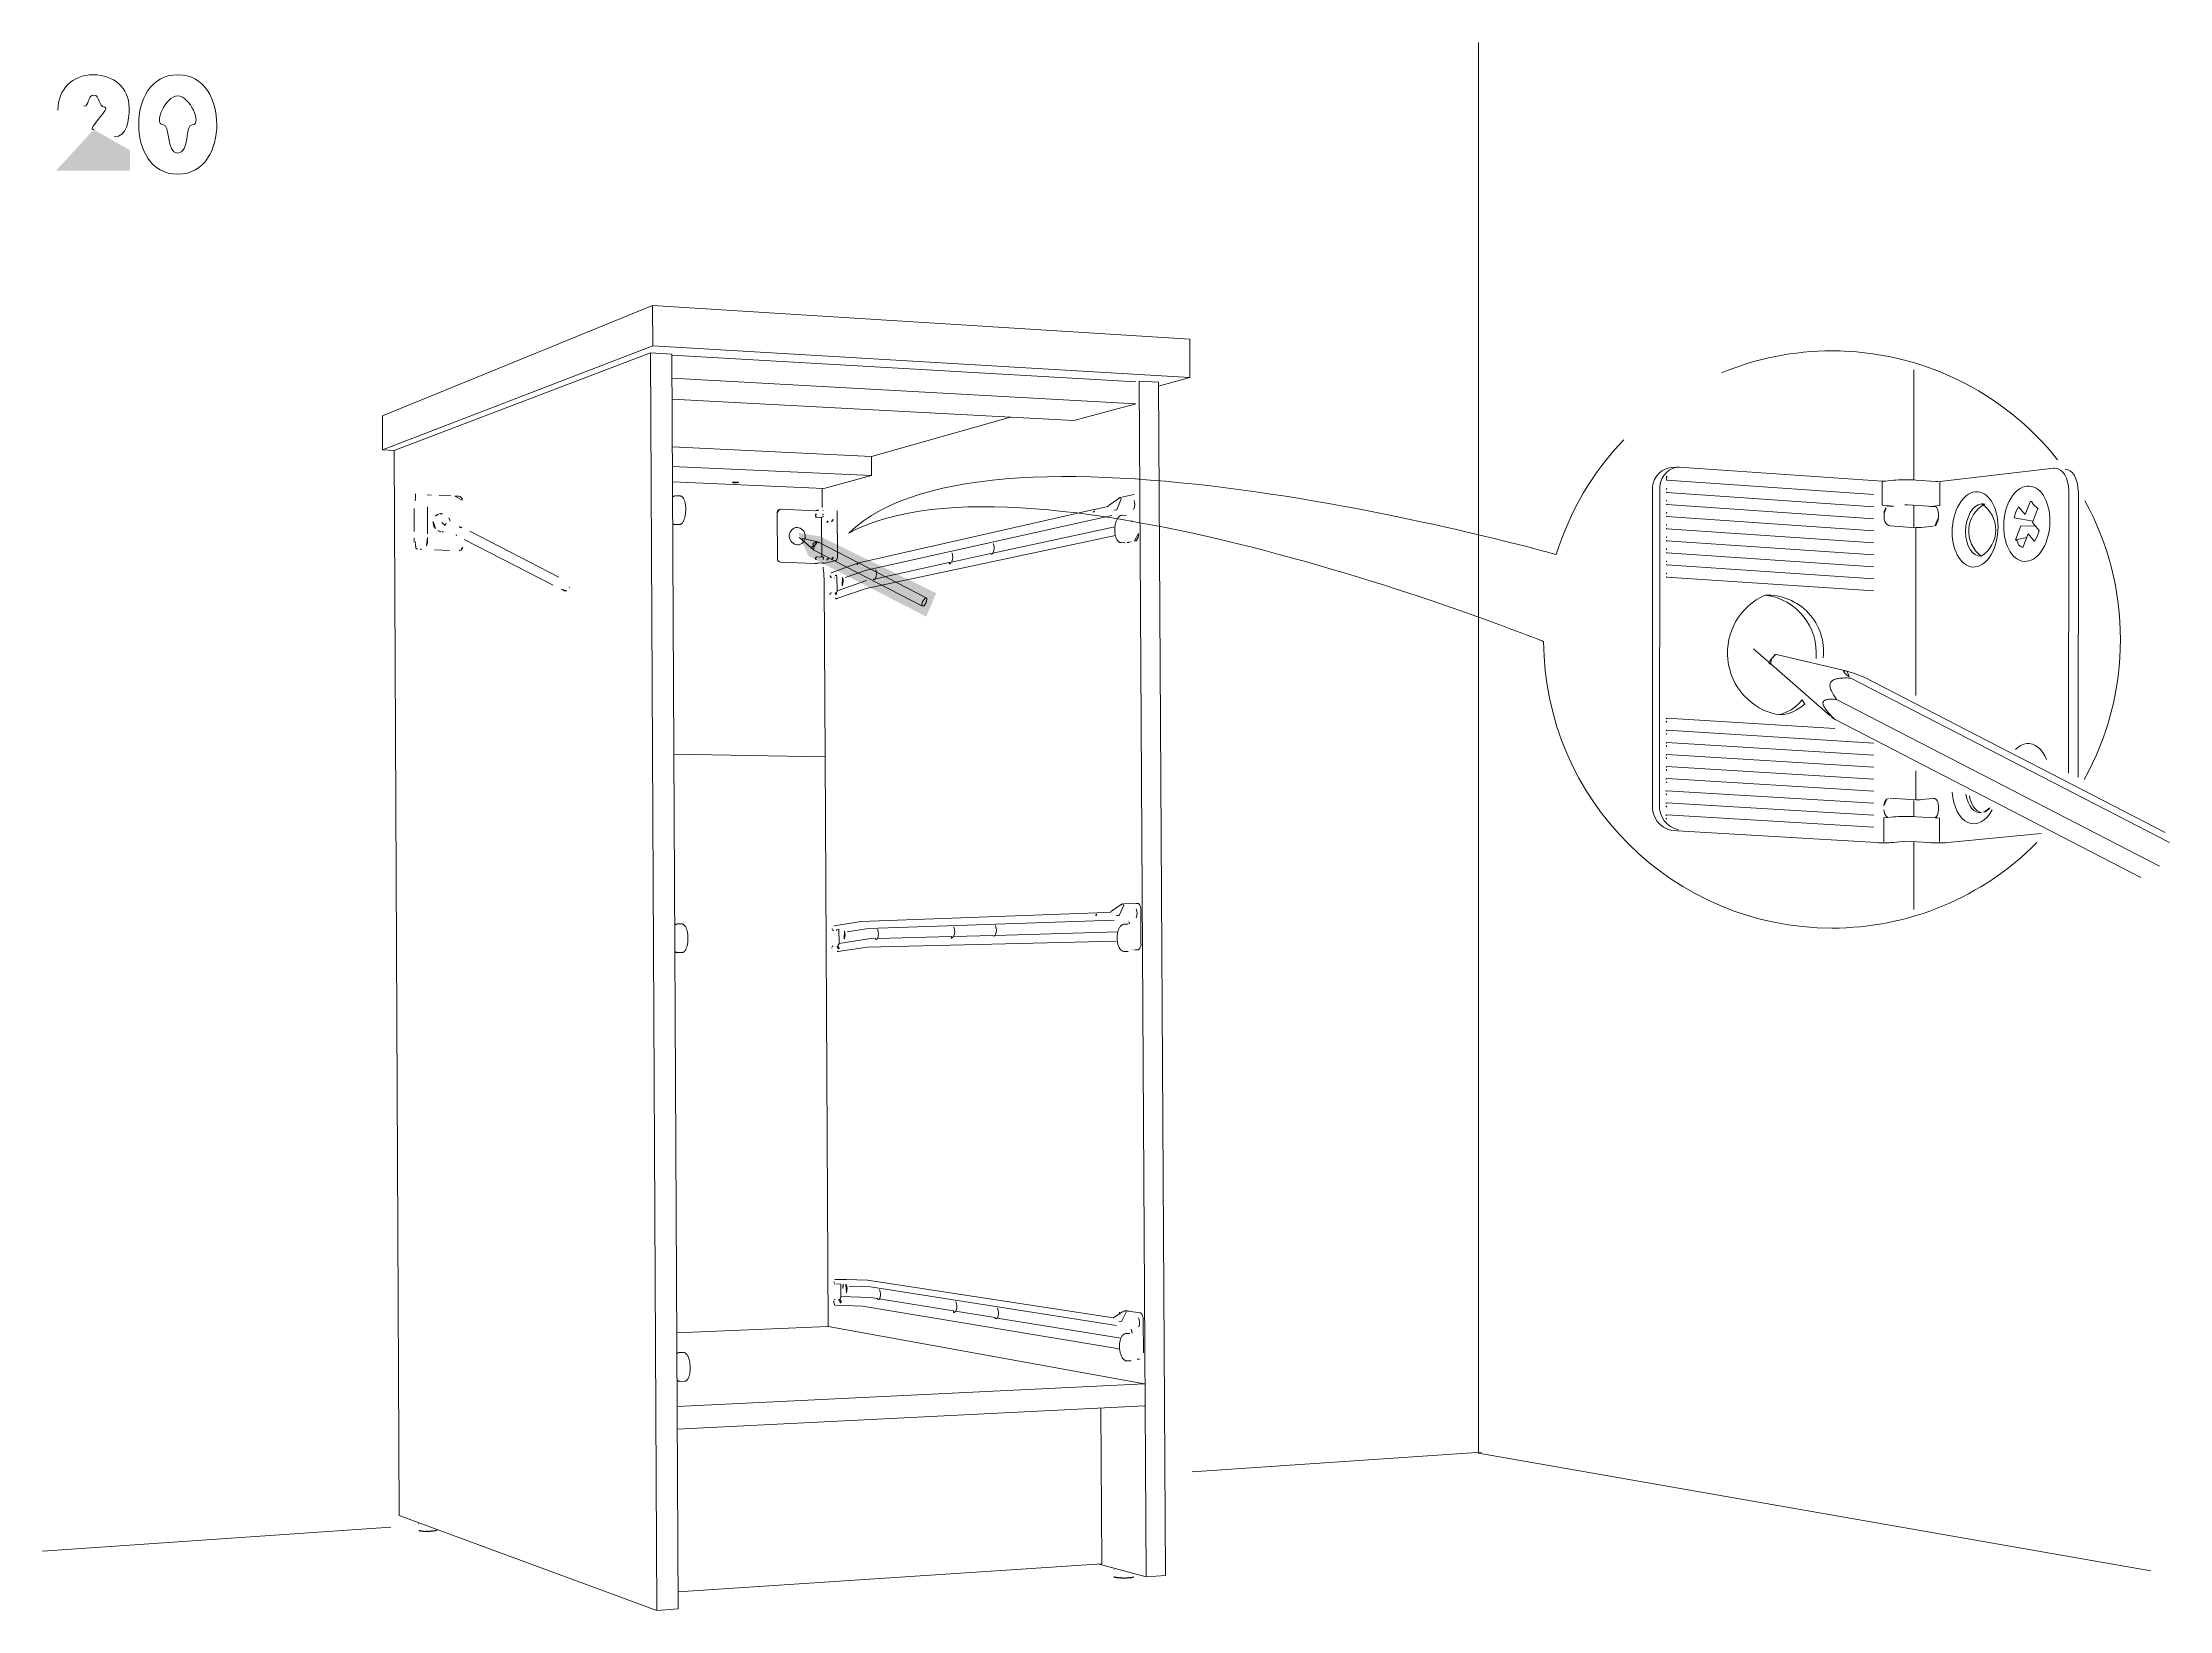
# Model space of a CAD drawing. Header units: metres. Extents: x -27.1 to 47.9, y -10.7 to 6.6.
# Drawn here: x 31.065 to 34.188, y -3.426 to -1.125 of the extents above; entities that cross this region are included whole.
import ezdxf

# ---------------------------------------------------------------- set-up
doc = ezdxf.new("R2010")
doc.units = ezdxf.units.M
doc.header["$MEASUREMENT"] = 0
doc.layers.add('PDF_Working_Num_Penna__255_Num_Penna__255_Num_Penna__255_Num_Penna__255_Num_Penna__255_Num_Penna__255', color=255, linetype='Continuous', lineweight=18)
doc.layers.add('PDF_Working_Num_Penna__7_Num_Penna__7_Num_Penna__7_Num_Penna__7_Num_Penna__7_Num_Penna__7', color=7, linetype='Continuous', lineweight=18)
doc.styles.add('GENERATED_STYLE_1', font='Arial')

msp = doc.modelspace()

# ---------------------------------------------------------------- hatches: boundary and pattern name
at = {"layer": 'PDF_Working_Num_Penna__255_Num_Penna__255_Num_Penna__255_Num_Penna__255_Num_Penna__255_Num_Penna__255', "linetype": 'Continuous', "lineweight": 18}
msp.add_hatch(color=255, dxfattribs=at).paths.add_polyline_path([(32.1747, -1.8444), (32.1899, -1.8782), (32.363, -1.9672), (32.3776, -1.9328), (32.2068, -1.8494)])
at = {"layer": 'PDF_Working_Num_Penna__7_Num_Penna__7_Num_Penna__7_Num_Penna__7_Num_Penna__7_Num_Penna__7', "linetype": 'Continuous', "lineweight": 18}
msp.add_hatch(color=7, dxfattribs=at).paths.add_polyline_path([(31.1405, -1.2525), (31.0853, -1.3125), (31.1939, -1.3125), (31.1939, -1.2828)])

# ---------------------------------------------------------------- linework, layer by layer
at = {"layer": 'PDF_Working_Num_Penna__7_Num_Penna__7_Num_Penna__7_Num_Penna__7_Num_Penna__7_Num_Penna__7', "color": 7, "linetype": 'Continuous', "lineweight": 18, "flags": 128}
for points in [[(34.1611, -3.3675), (33.1738, -3.1948), (33.1738, -1.1247)], [(32.7498, -1.5598), (31.9609, -1.5104), (31.5643, -1.6725), (31.5646, -1.7225)], [(31.9609, -1.5104), (31.9612, -1.57), (32.7501, -1.6162)], [(32.7498, -1.5598), (32.7501, -1.6162)], [(31.5646, -1.7225), (31.9612, -1.57)], [(31.9892, -1.5818), (31.9578, -1.58), (31.5816, -1.7233)], [(31.9673, -3.4257), (31.9578, -1.58)], [(31.9987, -3.4236), (31.9892, -1.5818)], [(31.9892, -1.5835), (32.6706, -1.6228)], [(32.6708, -1.6548), (31.9894, -1.6171)], [(32.6856, -3.3766), (32.6753, -1.6215)], [(32.7037, -1.6231), (32.6753, -1.6215)], [(32.7037, -1.6231), (32.714, -3.3746), (32.6856, -3.3766)], [(32.7501, -1.6162), (32.7037, -1.6291)], [(33.8131, -1.605), (33.8129, -1.7666)], [(31.9895, -1.6482), (32.5797, -1.6796)], [(32.5797, -1.6796), (32.6708, -1.6548)], [(32.4868, -1.6746), (32.2825, -1.7322)], [(31.5816, -1.7233), (31.5646, -1.7225)], [(31.5816, -1.7233), (31.5891, -3.2865), (31.9673, -3.4257), (31.9987, -3.4236)], [(32.2123, -1.7794), (32.2827, -1.7603), (32.2825, -1.7322), (31.9899, -1.718)], [(32.2827, -1.7603), (31.99, -1.7467)], [(33.4684, -1.7478), (33.7665, -1.7686)], [(31.991, -1.7695), (32.2123, -1.7794)], [(32.2099, -1.7793), (32.21, -1.8072)], [(33.7542, -1.7882), (33.4503, -1.7671)], [(33.7836, -1.7671), (33.7712, -1.7686), (33.7703, -1.7686), (33.769, -1.7686), (33.7677, -1.7686), (33.7665, -1.7686)], [(33.7745, -1.8055), (33.7765, -1.8048), (33.7785, -1.8045), (33.7665, -1.8037), (33.7665, -1.7686)], [(33.7836, -1.7671), (33.7865, -1.7669), (33.7904, -1.7666), (33.7946, -1.7664), (33.7991, -1.7664), (33.8036, -1.7664), (33.8082, -1.7664), (33.8127, -1.7666), (33.8164, -1.7669), (33.8451, -1.7689)], [(33.8421, -1.805), (33.8511, -1.804), (33.8511, -1.7688)], [(33.8511, -1.7688), (34.0186, -1.7495)], [(31.6109, -1.8424), (31.6108, -1.8084)], [(31.6304, -1.8059), (31.6305, -1.8456)], [(31.6477, -1.7893), (31.6649, -1.79)], [(31.995, -1.7898), (32.0015, -1.7901), (32.0021, -1.7902), (32.0028, -1.7903), (32.0034, -1.7906), (32.0039, -1.7909), (32.0045, -1.7913), (32.005, -1.7917), (32.0055, -1.7922), (32.0059, -1.7928), (32.0064, -1.7935), (32.0068, -1.7942), (32.0072, -1.795), (32.0076, -1.7958), (32.0079, -1.7967), (32.0083, -1.7978), (32.0086, -1.799), (32.0088, -1.8002), (32.0091, -1.8014), (32.0093, -1.8027), (32.0094, -1.804), (32.0096, -1.8053), (32.0097, -1.8066), (32.0097, -1.8079), (32.0098, -1.8093), (32.0097, -1.8106), (32.0097, -1.8119), (32.0096, -1.8132), (32.0095, -1.8145), (32.0094, -1.8159), (32.0092, -1.8171), (32.009, -1.8183), (32.0088, -1.8196), (32.0085, -1.8207), (32.0082, -1.8219), (32.0079, -1.823), (32.0076, -1.824), (32.0072, -1.8251), (32.0068, -1.826), (32.0064, -1.8269), (32.0059, -1.8278), (32.0054, -1.8286), (32.0049, -1.8294), (32.0044, -1.83), (32.0037, -1.8306), (32.0032, -1.8311), (32.0026, -1.8315), (32.002, -1.8318), (32.0013, -1.832), (32.0006, -1.8321), (31.9999, -1.8322), (31.9934, -1.8319)], [(32.1996, -1.8118), (32.1497, -1.8096)], [(32.2638, -1.8884), (32.6091, -1.8099)], [(32.6301, -1.8053), (32.6297, -1.8054), (32.6293, -1.8054), (32.6099, -1.8098)], [(32.6458, -1.7935), (32.6449, -1.7941), (32.6441, -1.7947), (32.6316, -1.8038)], [(32.6471, -1.7927), (32.6476, -1.7926), (32.648, -1.7925), (32.6484, -1.7924), (32.6493, -1.7941), (32.6425, -1.8104), (32.6386, -1.8112)], [(32.6502, -1.792), (32.6676, -1.788), (32.6679, -1.788), (32.6682, -1.788)], [(33.7542, -1.806), (33.4503, -1.7849)], [(33.7542, -1.8236), (33.4503, -1.8027)], [(33.8343, -1.8052), (33.8039, -1.803)], [(33.8129, -1.8037), (33.8129, -1.8364)], [(33.8343, -1.8052), (33.8375, -1.8055), (33.8411, -1.8055), (33.8446, -1.8055), (33.8461, -1.8068), (33.8473, -1.8085), (33.8483, -1.8108), (33.8488, -1.8133), (33.8491, -1.8161), (33.8491, -1.8218)], [(34.0405, -1.7824), (34.0402, -2.1967)], [(34.0546, -1.7834), (34.0543, -2.2027)], [(31.8233, -1.9094), (31.6926, -1.842)], [(32.2112, -1.8792), (32.2094, -1.8797), (32.2091, -1.8215)], [(32.2439, -1.9098), (32.2752, -1.8988), (32.6354, -1.8187)], [(32.655, -1.8588), (32.6491, -1.8586), (32.6484, -1.8585), (32.6478, -1.8584), (32.6472, -1.8582), (32.6467, -1.858), (32.6461, -1.8577), (32.6455, -1.8572), (32.6448, -1.8567), (32.6442, -1.8561), (32.6437, -1.8555), (32.6432, -1.8547), (32.6427, -1.854), (32.6423, -1.8531), (32.6418, -1.8523), (32.6415, -1.8513), (32.6411, -1.8503), (32.6408, -1.8492), (32.6405, -1.848), (32.6402, -1.8468), (32.6401, -1.8456), (32.6399, -1.8444), (32.6397, -1.8431), (32.6397, -1.8418), (32.6397, -1.8406), (32.6397, -1.8393), (32.6397, -1.838), (32.6398, -1.8367), (32.6399, -1.8355), (32.6401, -1.8342), (32.6402, -1.833), (32.6405, -1.8318), (32.6408, -1.8306), (32.6411, -1.8295), (32.6414, -1.8284), (32.6418, -1.8273), (32.6422, -1.8263), (32.6426, -1.8253), (32.6431, -1.8244), (32.6436, -1.8235), (32.6442, -1.8226), (32.6447, -1.8218), (32.6453, -1.8211), (32.646, -1.8204), (32.6467, -1.8199), (32.6474, -1.8194), (32.6481, -1.819), (32.6488, -1.8188), (32.6495, -1.8185), (32.6503, -1.8184), (32.6511, -1.8184), (32.657, -1.8187)], [(33.7542, -1.8411), (33.4503, -1.8203)], [(33.7542, -1.8588), (33.4503, -1.8382)], [(33.7693, -1.8158), (33.7693, -1.8216), (33.7694, -1.8246), (33.7706, -1.8276), (33.772, -1.8301), (33.7738, -1.8321), (33.7761, -1.8334), (33.7785, -1.8339), (33.816, -1.8367)], [(33.816, -1.8366), (33.8158, -2.0832)], [(33.816, -1.8366), (33.818, -1.8366), (33.8202, -1.8366), (33.8222, -1.8366), (33.824, -1.8364), (33.8421, -1.8344)], [(33.9787, -1.851), (33.9625, -1.8543), (33.9703, -1.834)], [(33.9916, -1.8345), (33.9703, -1.834)], [(31.6409, -1.8693), (31.6629, -1.8701)], [(31.8153, -1.9212), (31.6846, -1.8538)], [(32.181, -1.8552), (32.1967, -1.8688)], [(32.1824, -1.8525), (32.2012, -1.857)], [(32.198, -1.8698), (32.3564, -1.9515), (32.3598, -1.9512), (32.3635, -1.9455), (32.364, -1.9402)], [(32.2055, -1.8585), (32.364, -1.9402), (32.3606, -1.9405), (32.3568, -1.9461), (32.3564, -1.9515)], [(32.6406, -1.8483), (32.2748, -1.9261), (32.2318, -1.9408)], [(33.7542, -1.8763), (33.4503, -1.856)], [(33.7542, -1.8942), (33.4503, -1.8736)], [(33.9731, -1.8656), (33.9807, -1.8458)], [(32.213, -1.9169), (32.213, -1.914), (32.2129, -1.9112), (32.2127, -1.9083), (32.2126, -1.9055), (32.2123, -1.9027), (32.212, -1.9), (32.2117, -1.8973), (32.2114, -1.8946)], [(32.2246, -1.9023), (32.2635, -1.8885), (32.2638, -1.8884)], [(33.7542, -1.9117), (33.4503, -1.8914)], [(32.2144, -2.173), (32.213, -1.9169)], [(32.2316, -1.9083), (32.2322, -1.9292)], [(32.2317, -1.9304), (32.232, -1.9301), (32.2321, -1.9296), (32.2322, -1.9292), (32.2754, -1.9142)], [(33.7542, -1.9293), (33.4503, -1.9092)], [(33.6114, -2.0227), (33.7151, -2.0474)], [(33.6038, -2.0375), (33.6902, -2.1129)], [(33.7205, -2.0574), (33.7173, -2.0573), (33.7144, -2.0572), (33.7116, -2.0572), (33.7091, -2.0573), (33.7067, -2.0574), (33.7045, -2.0576), (33.7024, -2.0579), (33.7006, -2.0583), (33.6989, -2.0587), (33.6974, -2.0591), (33.696, -2.0597), (33.6947, -2.0603), (33.6937, -2.0609), (33.6927, -2.0617), (33.6919, -2.0625), (33.6912, -2.0634), (33.6907, -2.0643), (33.6903, -2.0654), (33.69, -2.0664), (33.6899, -2.0676), (33.6899, -2.0688), (33.69, -2.0701), (33.6903, -2.0716), (33.6907, -2.0731), (33.6913, -2.0747), (33.692, -2.0763), (33.6929, -2.0781), (33.6939, -2.08), (33.6951, -2.082), (33.6964, -2.0841), (33.6979, -2.0864), (33.6996, -2.0888)], [(33.7392, -2.0558), (33.7349, -2.0541), (33.731, -2.0527), (33.7275, -2.0514), (33.7243, -2.0503), (33.7216, -2.0493), (33.7191, -2.0486), (33.717, -2.0479), (33.7151, -2.0474)], [(34.1884, -2.2986), (33.7205, -2.0574)], [(34.1819, -2.2841), (33.7392, -2.0558)], [(33.6996, -2.0888), (33.6971, -2.0886), (33.6948, -2.0884), (33.6926, -2.0884), (33.6907, -2.0884), (33.6889, -2.0885), (33.6873, -2.0886), (33.6859, -2.0889), (33.6846, -2.0891), (33.6835, -2.0895), (33.6825, -2.0899), (33.6817, -2.0904), (33.681, -2.091), (33.6804, -2.0916), (33.68, -2.0923), (33.6797, -2.093), (33.6796, -2.0939), (33.6796, -2.0948), (33.6797, -2.0957), (33.68, -2.0968), (33.6804, -2.0979), (33.681, -2.0991), (33.6817, -2.1004), (33.6826, -2.1017), (33.6835, -2.1032), (33.6847, -2.1047), (33.686, -2.1063), (33.6874, -2.1081), (33.6891, -2.1099), (33.6909, -2.1118), (33.6928, -2.1139), (33.695, -2.1161), (33.6974, -2.1184)], [(34.1737, -2.3332), (33.6996, -2.0888)], [(33.6969, -2.1316), (33.4503, -2.1162)], [(34.1463, -2.3499), (33.6974, -2.1184)], [(33.7542, -2.1528), (33.4503, -2.134)], [(33.7542, -2.1704), (33.4503, -2.1519)], [(33.9621, -2.1621), (33.9661, -2.1586), (33.9702, -2.1561), (33.9744, -2.1543), (33.9787, -2.1533)], [(33.9787, -2.1533), (33.9829, -2.1533), (33.9872, -2.1543), (33.9914, -2.1561), (33.9953, -2.1589), (33.999, -2.1624), (34.0022, -2.1667), (34.0053, -2.1714), (34.0079, -2.1769)], [(31.9922, -2.1691), (32.2144, -2.173)], [(32.2189, -3.0092), (32.2144, -2.173)], [(33.7542, -2.188), (33.4503, -2.1694)], [(33.7542, -2.2058), (33.4503, -2.1872)], [(33.7542, -2.2234), (33.4503, -2.205)], [(33.8157, -2.1937), (33.8157, -2.236)], [(33.7542, -2.2409), (33.4503, -2.2227)], [(33.7542, -2.2586), (33.4503, -2.2405)], [(33.8491, -2.245), (33.8488, -2.2422), (33.8483, -2.2397), (33.8473, -2.2377), (33.8461, -2.236), (33.8448, -2.2347), (33.8433, -2.2342), (33.8418, -2.2339), (33.824, -2.2357), (33.8223, -2.236), (33.82, -2.236), (33.8177, -2.236), (33.8157, -2.236), (33.7783, -2.2337)], [(33.8129, -2.2372), (33.8129, -2.2606)], [(33.8443, -2.2623), (33.8459, -2.2611), (33.8473, -2.2591), (33.8482, -2.2566), (33.8488, -2.2538), (33.8491, -2.251), (33.8491, -2.2449)], [(33.8946, -2.2302), (33.8959, -2.2355), (33.8976, -2.2405), (33.8998, -2.245), (33.9026, -2.2488), (33.9056, -2.2515), (33.9089, -2.2538), (33.9124, -2.255)], [(33.7542, -2.2764), (33.4503, -2.2583)], [(33.7833, -2.2611), (33.7748, -2.2618), (33.7728, -2.2603), (33.7712, -2.2586), (33.77, -2.2561), (33.7693, -2.2535), (33.769, -2.2508)], [(33.7748, -2.2618), (33.769, -2.2626), (33.769, -2.2977)], [(33.7833, -2.2611), (33.7865, -2.2608), (33.7904, -2.2606), (33.7944, -2.2606), (33.7989, -2.2603), (33.8036, -2.2603), (33.8082, -2.2603), (33.8124, -2.2606), (33.8164, -2.2608), (33.8443, -2.2623), (33.8451, -2.2626)], [(33.8509, -2.2626), (33.8509, -2.2977)], [(33.8129, -2.2975), (33.8129, -2.3969)], [(34.0001, -2.2855), (33.8629, -2.2987)], [(32.2673, -2.4145), (32.6133, -2.4017)], [(32.6336, -2.401), (32.6332, -2.401), (32.6328, -2.401), (32.6134, -2.4017)], [(32.6493, -2.3898), (32.6484, -2.3903), (32.6475, -2.3908), (32.6351, -2.3995)], [(32.6506, -2.389), (32.6511, -2.3889), (32.6515, -2.3889), (32.6519, -2.3889), (32.6528, -2.3907), (32.646, -2.4057), (32.6421, -2.4059)], [(32.6536, -2.3888), (32.6711, -2.3881)], [(31.9974, -2.4183), (32.0039, -2.4183), (32.0046, -2.4184), (32.0052, -2.4185), (32.0058, -2.4187), (32.0064, -2.419), (32.007, -2.4194), (32.0075, -2.4198), (32.008, -2.4203), (32.0085, -2.4208), (32.009, -2.4215), (32.0094, -2.4222), (32.0098, -2.423), (32.0103, -2.4238), (32.0106, -2.4247), (32.011, -2.4257), (32.0114, -2.4269), (32.0117, -2.428), (32.012, -2.4293), (32.0123, -2.4306), (32.0125, -2.4318), (32.0127, -2.4331), (32.0128, -2.4344), (32.0129, -2.4357), (32.013, -2.4371), (32.013, -2.4384), (32.013, -2.4397), (32.013, -2.441), (32.0129, -2.4423), (32.0128, -2.4436), (32.0127, -2.4449), (32.0126, -2.4461), (32.0124, -2.4473), (32.0122, -2.4485), (32.0119, -2.4497), (32.0117, -2.4508), (32.0113, -2.4518), (32.011, -2.4529), (32.0106, -2.4538), (32.0103, -2.4548), (32.0098, -2.4557), (32.0094, -2.4565), (32.0089, -2.4572), (32.0083, -2.4579), (32.0078, -2.4585), (32.0072, -2.459), (32.0067, -2.4594), (32.0061, -2.4597), (32.0054, -2.46), (32.0047, -2.4602), (32.004, -2.4603), (31.9974, -2.4603)], [(32.2669, -2.4146), (32.228, -2.421)], [(32.2317, -2.4264), (32.2344, -2.4259), (32.235, -2.4468)], [(32.2467, -2.4297), (32.2781, -2.4247), (32.6389, -2.4127)], [(32.6595, -2.4587), (32.6536, -2.4587), (32.6529, -2.4586), (32.6523, -2.4585), (32.6517, -2.4584), (32.6511, -2.4582), (32.6506, -2.4579), (32.6499, -2.4575), (32.6492, -2.457), (32.6486, -2.4564), (32.648, -2.4558), (32.6475, -2.4551), (32.6469, -2.4543), (32.6465, -2.4535), (32.646, -2.4527), (32.6456, -2.4518), (32.6452, -2.4508), (32.6448, -2.4497), (32.6444, -2.4485), (32.6441, -2.4474), (32.6438, -2.4461), (32.6436, -2.4449), (32.6435, -2.4437), (32.6433, -2.4424), (32.6432, -2.4411), (32.6431, -2.4398), (32.6431, -2.4386), (32.6431, -2.4373), (32.6432, -2.436), (32.6433, -2.4348), (32.6435, -2.4336), (32.6436, -2.4324), (32.6438, -2.4312), (32.6441, -2.4301), (32.6444, -2.4289), (32.6447, -2.4279), (32.645, -2.4268), (32.6455, -2.4258), (32.6459, -2.4249), (32.6464, -2.424), (32.6469, -2.4231), (32.6474, -2.4223), (32.648, -2.4216), (32.6486, -2.4209), (32.6492, -2.4203), (32.6499, -2.4198), (32.6506, -2.4194), (32.6513, -2.4191), (32.652, -2.4188), (32.6528, -2.4187), (32.6535, -2.4186), (32.6595, -2.4186)], [(32.2332, -2.4587), (32.2766, -2.4522)], [(32.2766, -2.4522), (32.6418, -2.4437)], [(32.2311, -2.9465), (32.2373, -2.9467), (32.2377, -2.965)], [(32.2766, -2.941), (32.2452, -2.9402), (32.2449, -2.94), (32.2352, -2.9398)], [(32.2495, -2.9501), (32.2809, -2.951), (32.6423, -3.0074)], [(32.6384, -2.9961), (32.6377, -2.9961), (32.2766, -2.941)], [(32.6434, -3.0415), (32.2693, -2.9791), (32.2287, -2.9775), (32.2285, -2.9774), (32.2284, -2.9772), (32.227, -2.9729)], [(32.6528, -2.9867), (32.6519, -2.9871), (32.651, -2.9877), (32.6385, -2.996)], [(32.6569, -2.9863), (32.6554, -2.9861), (32.6563, -2.9881), (32.6495, -3.0018), (32.6455, -3.0012)], [(32.6817, -3.0479), (32.6815, -2.9995), (32.6814, -2.9983), (32.6813, -2.9971), (32.6812, -2.9959), (32.6809, -2.9948), (32.6806, -2.9937), (32.6803, -2.9927), (32.6799, -2.9918), (32.6794, -2.991), (32.6789, -2.9903), (32.6784, -2.9897), (32.6779, -2.9893), (32.6773, -2.989), (32.6768, -2.9888), (32.6592, -2.9863)], [(31.9966, -3.0182), (32.2189, -3.0092)], [(32.6834, -3.0932), (32.2189, -3.0092)], [(32.664, -3.0594), (32.6581, -3.0596), (32.6575, -3.0596), (32.6568, -3.0595), (32.6562, -3.0594), (32.6557, -3.0592), (32.6551, -3.059), (32.6543, -3.0586), (32.6537, -3.0581), (32.653, -3.0576), (32.6524, -3.057), (32.6518, -3.0563), (32.6513, -3.0556), (32.6507, -3.0548), (32.6502, -3.0539), (32.6498, -3.0531), (32.6493, -3.052), (32.6489, -3.051), (32.6485, -3.0498), (32.6481, -3.0487), (32.6478, -3.0475), (32.6475, -3.0463), (32.6472, -3.045), (32.647, -3.0438), (32.6469, -3.0425), (32.6467, -3.0412), (32.6467, -3.0399), (32.6466, -3.0387), (32.6466, -3.0374), (32.6467, -3.0361), (32.6467, -3.0349), (32.6469, -3.0337), (32.647, -3.0325), (32.6472, -3.0313), (32.6474, -3.0302), (32.6477, -3.0291), (32.648, -3.028), (32.6483, -3.027), (32.6487, -3.026), (32.6491, -3.0251), (32.6495, -3.0242), (32.65, -3.0234), (32.6506, -3.0226), (32.6512, -3.0219), (32.6518, -3.0213), (32.6525, -3.0207), (32.6531, -3.0203), (32.6538, -3.02), (32.6545, -3.0197), (32.6553, -3.0195), (32.656, -3.0194), (32.662, -3.0192)], [(31.9998, -3.0474), (32.0063, -3.0472), (32.007, -3.0472), (32.0076, -3.0473), (32.0083, -3.0475), (32.0088, -3.0477), (32.0094, -3.0481), (32.0099, -3.0485), (32.0105, -3.0489), (32.011, -3.0495), (32.0115, -3.0501), (32.0119, -3.0508), (32.0124, -3.0516), (32.0128, -3.0524), (32.0133, -3.0532), (32.0137, -3.0543), (32.0141, -3.0554), (32.0145, -3.0565), (32.0148, -3.0578), (32.0151, -3.059), (32.0154, -3.0603), (32.0156, -3.0616), (32.0158, -3.0629), (32.016, -3.0642), (32.0161, -3.0656), (32.0162, -3.0669), (32.0162, -3.0682), (32.0163, -3.0695), (32.0163, -3.0708), (32.0162, -3.0721), (32.0162, -3.0734), (32.0161, -3.0747), (32.0159, -3.0759), (32.0158, -3.0771), (32.0156, -3.0783), (32.0154, -3.0794), (32.0151, -3.0805), (32.0148, -3.0815), (32.0145, -3.0825), (32.0142, -3.0834), (32.0137, -3.0844), (32.0133, -3.0852), (32.0128, -3.086), (32.0123, -3.0867), (32.0118, -3.0873), (32.0113, -3.0878), (32.0108, -3.0883), (32.0101, -3.0886), (32.0095, -3.089), (32.0088, -3.0891), (32.0081, -3.0892), (32.0015, -3.0895)], [(31.9972, -3.1262), (32.6834, -3.0933)], [(31.9973, -3.1599), (32.6836, -3.1254)], [(32.6207, -3.3571), (32.6194, -3.1286)], [(33.1782, -3.1932), (32.7536, -3.2224)], [(31.5767, -3.3035), (31.0653, -3.3387)], [(31.6178, -3.3082), (31.6179, -3.3084), (31.6181, -3.3086), (31.6184, -3.3087), (31.6186, -3.3089), (31.6191, -3.309), (31.6195, -3.3091), (31.6201, -3.3092), (31.6207, -3.3093), (31.6214, -3.3094), (31.6221, -3.3095), (31.6229, -3.3095), (31.6238, -3.3096), (31.6247, -3.3097), (31.6256, -3.3097), (31.6266, -3.3098), (31.6276, -3.3098), (31.6286, -3.3098), (31.6297, -3.3098), (31.6307, -3.3098), (31.6317, -3.3098), (31.6328, -3.3097), (31.6338, -3.3097), (31.6348, -3.3097), (31.6358, -3.3096), (31.6368, -3.3095), (31.6377, -3.3094), (31.6386, -3.3094), (31.6394, -3.3092), (31.6402, -3.3091), (31.6408, -3.309), (31.6414, -3.3089), (31.6419, -3.3088), (31.6424, -3.3087), (31.6428, -3.3086), (31.6432, -3.3085), (31.6436, -3.3083), (31.6439, -3.3082), (31.6441, -3.3079), (31.6441, -3.3076)], [(31.9986, -3.3986), (32.6207, -3.3571)], [(32.6149, -3.3575), (32.6856, -3.3766)], [(32.6387, -3.376), (32.6388, -3.3763), (32.639, -3.3765), (32.6393, -3.3767), (32.6396, -3.3769), (32.64, -3.377), (32.6405, -3.3772), (32.6411, -3.3773), (32.6418, -3.3774), (32.6425, -3.3776), (32.6433, -3.3777), (32.6442, -3.3778), (32.6451, -3.3779), (32.646, -3.378), (32.647, -3.3781), (32.6481, -3.3781), (32.6492, -3.3782), (32.6502, -3.3782), (32.6514, -3.3783), (32.6525, -3.3783), (32.6537, -3.3783), (32.6548, -3.3783), (32.6559, -3.3783), (32.657, -3.3782), (32.6581, -3.3782), (32.6592, -3.3781), (32.6602, -3.3781), (32.6612, -3.378), (32.6621, -3.3779), (32.663, -3.3778), (32.6637, -3.3777), (32.6643, -3.3776), (32.6649, -3.3775), (32.6654, -3.3774), (32.6659, -3.3773), (32.6664, -3.3771), (32.6668, -3.3769), (32.6671, -3.3767), (32.6673, -3.3766), (32.6675, -3.3764), (32.6675, -3.3762), (32.6673, -3.3763)]]:
    msp.add_lwpolyline(points, dxfattribs=at)
for points in [[(34.0242, -1.7371, 0.229036), (33.6927, -1.5772, 0.098867), (33.5305, -1.6094)], [(33.8629, -2.2987), (33.8594, -2.299), (33.8551, -2.299), (33.8509, -2.2992), (33.8463, -2.2992), (33.8421, -2.299), (33.8381, -2.299), (33.8343, -2.2987), (33.8008, -2.2967), (33.7831, -2.2985), (33.7803, -2.2987), (33.7771, -2.299), (33.7733, -2.299), (33.7694, -2.299), (33.7655, -2.299), (33.7617, -2.299), (33.7582, -2.2987), (33.4576, -2.2809, -0.381547), (33.4292, -2.2438), (33.4292, -1.7824, -0.37805), (33.4536, -1.749), (33.4641, -1.7478), (33.4664, -1.7478), (33.4684, -1.7478)], [(33.4641, -1.7478, 0.366812), (33.4401, -1.7814), (33.4398, -2.2427, 0.394098), (33.4681, -2.2799)], [(33.988, -1.827), (33.9601, -1.8223, -0.069945), (33.9657, -1.808, -0.022065), (33.9668, -1.8062), (33.9767, -1.8175), (33.9843, -1.7977, -0.093355), (33.9873, -1.7995)], [(33.9807, -1.8458), (33.9904, -1.8569, 0.017785), (33.9914, -1.8552, 0.070013), (33.997, -1.8406), (33.9871, -1.8293), (33.9947, -1.8095)], [(34.0631, -2.2064, 0.127981), (34.1163, -2.0008, 0.126628), (34.0642, -1.7971)], [(32.144, -1.8149), (32.1443, -1.8818, 0.390444), (32.1491, -1.8872), (32.1995, -1.889), (32.2, -1.8891), (32.2006, -1.8891), (32.2012, -1.889), (32.2017, -1.889), (32.2022, -1.889), (32.2026, -1.889), (32.2029, -1.8889), (32.2046, -1.8885), (32.2102, -1.8887), (32.2108, -1.8887), (32.2114, -1.8887), (32.212, -1.8887), (32.2127, -1.8887), (32.2133, -1.8887), (32.2138, -1.8886), (32.2142, -1.8886), (32.2305, -1.8848, 0.231265), (32.2325, -1.8792), (32.2322, -1.812)], [(32.4612, -1.8604), (32.4615, -1.8605), (32.4617, -1.8607, -0.200664), (32.4612, -1.8734), (32.461, -1.8737), (32.4608, -1.874), (32.64, -1.8352)], [(32.2886, -1.8987), (32.289, -1.8988, -0.187819), (32.2885, -1.9109), (32.2883, -1.9112), (32.2882, -1.9115), (32.3966, -1.888), (32.3968, -1.8881), (32.397, -1.8883), (32.3971, -1.8885), (32.3971, -1.8886), (32.3972, -1.8888), (32.3971, -1.889), (32.3969, -1.8892), (32.3967, -1.8894), (32.3967, -1.8896), (32.3968, -1.8898), (32.3971, -1.8898), (32.3974, -1.8897), (32.3976, -1.8895), (32.3979, -1.8893), (32.398, -1.8892), (32.3982, -1.8891), (32.3983, -1.8889), (32.3984, -1.8888), (32.3986, -1.8886), (32.3987, -1.8885), (32.399, -1.8882), (32.3992, -1.888), (32.3995, -1.8878), (32.3997, -1.8875), (32.3999, -1.8873)], [(32.4003, -1.8739), (32.4005, -1.874), (32.4008, -1.8741, -0.195814), (32.4003, -1.8866), (32.4001, -1.887), (32.3999, -1.8873), (32.4574, -1.8748), (32.4576, -1.8749), (32.4578, -1.8751), (32.4578, -1.8753), (32.458, -1.8754), (32.458, -1.8756), (32.4579, -1.8758)], [(33.6801, -2.0275, 0.455804), (33.5948, -1.9356, 0.732137), (33.6136, -2.1113)], [(33.2693, -2.0037, 0.412176), (33.6927, -2.4243, 0.200733), (33.9935, -2.2989)], [(32.6712, -2.3881), (32.6733, -2.3881), (32.6739, -2.3882), (32.6744, -2.3884), (32.675, -2.3888), (32.6755, -2.3892), (32.676, -2.3898), (32.6764, -2.3906), (32.6768, -2.3914), (32.6771, -2.3923), (32.6774, -2.3933), (32.6777, -2.3944), (32.6778, -2.3955), (32.6779, -2.3967), (32.678, -2.3979), (32.6782, -2.4462, -0.272826), (32.6744, -2.456), (32.6741, -2.4561), (32.6739, -2.4561), (32.6736, -2.4561), (32.6733, -2.4561), (32.6729, -2.4562), (32.6724, -2.4562), (32.6718, -2.4562), (32.6709, -2.4562)], [(32.2913, -2.4266), (32.2916, -2.4267, -0.186517), (32.2916, -2.4388), (32.2914, -2.4393), (32.2911, -2.4397), (32.3997, -2.4367), (32.3999, -2.437), (32.4, -2.4372), (32.4001, -2.4374), (32.4002, -2.4376), (32.4003, -2.4378), (32.4001, -2.438), (32.3999, -2.4382), (32.3998, -2.4384), (32.3997, -2.4386), (32.3999, -2.4389), (32.4001, -2.4389), (32.4003, -2.4389), (32.4005, -2.4389), (32.4007, -2.4388), (32.4009, -2.4386), (32.4012, -2.4383), (32.4014, -2.4382), (32.4016, -2.438), (32.4018, -2.4377), (32.4021, -2.4375), (32.4023, -2.4373), (32.4025, -2.4371), (32.4027, -2.4369), (32.4029, -2.4367)], [(32.4031, -2.423), (32.4033, -2.423), (32.4036, -2.4232, -0.19277), (32.4036, -2.4356), (32.4033, -2.4362), (32.4029, -2.4367), (32.4606, -2.4351), (32.4608, -2.4353), (32.4609, -2.4355), (32.461, -2.4357), (32.4611, -2.4359), (32.4612, -2.4361), (32.461, -2.4363)], [(32.4641, -2.421), (32.4644, -2.4211), (32.4647, -2.4212, -0.197419), (32.4647, -2.4338), (32.4643, -2.4345), (32.4639, -2.435), (32.6441, -2.43)], [(32.2352, -2.4546), (32.2351, -2.4541), (32.2349, -2.4537), (32.2346, -2.4533, -0.407762), (32.2345, -2.4481), (32.2347, -2.4477), (32.2349, -2.4473), (32.235, -2.4468), (32.2783, -2.4401), (32.288, -2.4398), (32.2882, -2.4401), (32.2884, -2.4403), (32.2884, -2.4404), (32.2885, -2.4406), (32.2885, -2.4408), (32.2884, -2.441)], [(32.238, -2.9728), (32.2379, -2.9723), (32.2377, -2.9719), (32.2374, -2.9715, -0.402489), (32.2373, -2.9663), (32.2376, -2.9659), (32.2377, -2.9655), (32.2377, -2.965), (32.2812, -2.9665), (32.2909, -2.9681), (32.2911, -2.9683), (32.2912, -2.9685), (32.2913, -2.9688), (32.2914, -2.969), (32.2914, -2.9692), (32.2913, -2.9695)], [(32.2939, -2.955), (32.2941, -2.9551), (32.2943, -2.9551, -0.186793), (32.2948, -2.9672), (32.2945, -2.9678), (32.2942, -2.9682), (32.294, -2.9685), (32.4028, -2.9861), (32.4029, -2.9864), (32.4031, -2.9866), (32.4032, -2.9869), (32.4033, -2.9871), (32.4033, -2.9873), (32.4033, -2.9875), (32.4031, -2.9877), (32.403, -2.9878), (32.4028, -2.988), (32.4028, -2.9883), (32.4028, -2.9885), (32.4031, -2.9886), (32.4034, -2.9887), (32.4038, -2.9886), (32.404, -2.9885), (32.4042, -2.9883), (32.4043, -2.9882), (32.4045, -2.9881), (32.4046, -2.9879), (32.4047, -2.9878), (32.4049, -2.9876), (32.4052, -2.9874), (32.4054, -2.9872), (32.4056, -2.987), (32.4058, -2.9869), (32.406, -2.9867)], [(32.4059, -2.9726), (32.4062, -2.9726), (32.4064, -2.9727, -0.190497), (32.4069, -2.9852), (32.4066, -2.9858), (32.4063, -2.9863), (32.406, -2.9867), (32.4637, -2.996), (32.4639, -2.9962), (32.4641, -2.9965), (32.4642, -2.9967), (32.4643, -2.9969), (32.4643, -2.9972), (32.4643, -2.9974), (32.4641, -2.9976)], [(32.4669, -2.9821), (32.4673, -2.9822), (32.4675, -2.9823, -0.201137), (32.4681, -2.995), (32.4678, -2.9956), (32.4674, -2.9961), (32.4671, -2.9966), (32.6487, -3.0259)]]:
    msp.add_lwpolyline(points, format="xyb", dxfattribs=at)
for points in [[(32.0812, -1.7708), (32.0805, -1.7707), (32.0799, -1.7707), (32.0794, -1.7706), (32.079, -1.7705), (32.0787, -1.7705), (32.0785, -1.7703), (32.0788, -1.7701), (32.0791, -1.77), (32.0796, -1.77), (32.0802, -1.7699), (32.0808, -1.7698), (32.0815, -1.7698), (32.0822, -1.7698), (32.083, -1.7698), (32.0838, -1.7698), (32.0845, -1.7698), (32.0851, -1.7698), (32.0858, -1.7699), (32.0863, -1.77), (32.0867, -1.77), (32.087, -1.7701), (32.0871, -1.7703), (32.0868, -1.7705), (32.0865, -1.7705), (32.086, -1.7706), (32.0855, -1.7707), (32.0848, -1.7707), (32.0841, -1.7708), (32.0834, -1.7708), (32.0826, -1.7708), (32.0819, -1.7708)], [(33.4497, -1.7666), (33.4503, -1.7671), (33.45, -1.7671), (33.4496, -1.7666), (33.4496, -1.7658), (33.4496, -1.7626), (33.4496, -1.7618), (33.45, -1.7615), (33.4503, -1.7613)], [(33.4496, -1.7799), (33.4503, -1.7791), (33.45, -1.7791), (33.4496, -1.7796), (33.4496, -1.7804)], [(33.8451, -1.7688), (33.8469, -1.7688), (33.8491, -1.7688)], [(34.0186, -1.7495), (34.0199, -1.7495)], [(31.6123, -1.797), (31.6124, -1.7968), (31.6126, -1.7966), (31.6127, -1.7963), (31.6128, -1.7959), (31.6128, -1.7955), (31.6129, -1.795)], [(31.6128, -1.787), (31.6128, -1.7932), (31.6129, -1.7935), (31.6129, -1.7938)], [(31.6363, -1.7888), (31.6303, -1.7886)], [(31.9911, -1.7914), (31.9915, -1.791), (31.9921, -1.7906), (31.9927, -1.7903), (31.9933, -1.7901), (31.9939, -1.7899), (31.9944, -1.7898)], [(32.144, -1.8149), (32.144, -1.814), (32.1442, -1.8132), (32.1445, -1.8125), (32.1449, -1.8118), (32.1454, -1.8112), (32.146, -1.8107), (32.1467, -1.8103)], [(32.1474, -1.8101), (32.1484, -1.8098), (32.149, -1.8097)], [(32.2015, -1.8115), (32.2018, -1.8114), (32.2022, -1.8113), (32.2028, -1.8113), (32.2034, -1.8112), (32.204, -1.8112), (32.2047, -1.8112), (32.2053, -1.8112)], [(32.6091, -1.8099), (32.6095, -1.8099)], [(32.6301, -1.8053), (32.6306, -1.8047), (32.6311, -1.8042)], [(32.6458, -1.7935), (32.6461, -1.7934), (32.6463, -1.7933), (32.6465, -1.7931), (32.6467, -1.793), (32.6469, -1.7929)], [(32.6499, -1.7921), (32.6502, -1.792)], [(33.4497, -1.7844), (33.4503, -1.7849), (33.45, -1.7846), (33.4496, -1.7841)], [(33.4503, -1.7967), (33.45, -1.7969), (33.4496, -1.7974), (33.4496, -1.798)], [(33.4497, -1.8023), (33.4503, -1.8027), (33.45, -1.8025), (33.4496, -1.802)], [(33.7693, -1.8158), (33.7694, -1.8126), (33.7707, -1.8095), (33.7722, -1.8073)], [(33.7833, -1.805), (33.7807, -1.8052), (33.7778, -1.8052)], [(33.8039, -1.803), (33.8026, -1.803), (33.8014, -1.803), (33.7999, -1.803)], [(33.8436, -1.8052), (33.8421, -1.805), (33.8433, -1.8052)], [(31.6389, -1.8275), (31.6388, -1.828), (31.6388, -1.8293), (31.6389, -1.8307), (31.6392, -1.8321), (31.6395, -1.8334), (31.64, -1.8346), (31.6407, -1.8359), (31.6414, -1.837), (31.6422, -1.8381)], [(31.6468, -1.8168), (31.6456, -1.8173), (31.6445, -1.818), (31.6434, -1.8187), (31.6425, -1.8196)], [(31.6459, -1.8411), (31.6465, -1.8414), (31.6477, -1.842), (31.649, -1.8424), (31.6502, -1.8426)], [(31.6527, -1.8162), (31.6518, -1.8161), (31.6505, -1.8161), (31.6493, -1.8162), (31.648, -1.8164)], [(31.6566, -1.8334), (31.6518, -1.8293)], [(31.6564, -1.8329), (31.6565, -1.8325), (31.6566, -1.8321), (31.6568, -1.8317), (31.657, -1.8314), (31.6573, -1.8311), (31.6575, -1.8309), (31.6578, -1.8308), (31.658, -1.8307), (31.6578, -1.8308), (31.6575, -1.8309), (31.6573, -1.8311), (31.657, -1.8314), (31.6568, -1.8317), (31.6566, -1.8321), (31.6565, -1.8325)], [(31.6566, -1.8334), (31.6564, -1.8331), (31.6564, -1.8329), (31.6564, -1.8331)], [(31.6638, -1.8269), (31.6635, -1.8256), (31.663, -1.8243), (31.6624, -1.8231), (31.6617, -1.822)], [(31.6811, -1.8368), (31.6804, -1.8365), (31.6797, -1.8362), (31.679, -1.836), (31.6785, -1.8358), (31.678, -1.8356), (31.6775, -1.8354), (31.6771, -1.8353)], [(31.9934, -1.8319), (31.9927, -1.8318), (31.9921, -1.8317), (31.9915, -1.8315), (31.9909, -1.8311)], [(32.1996, -1.8118), (32.1998, -1.8118), (32.2, -1.8118), (32.2002, -1.8118)], [(32.2003, -1.8169), (32.2, -1.8169), (32.1999, -1.8169)], [(32.2017, -1.8213), (32.2013, -1.8212), (32.2009, -1.821), (32.2006, -1.8207), (32.2004, -1.8204), (32.2002, -1.82), (32.2001, -1.8195)], [(32.2009, -1.8172), (32.2006, -1.8174), (32.2003, -1.8178), (32.2002, -1.8182)], [(32.2009, -1.8172), (32.2013, -1.8171), (32.2017, -1.817)], [(32.2017, -1.8213), (32.208, -1.8215), (32.2083, -1.8215), (32.2086, -1.8215), (32.2089, -1.8215)], [(32.2117, -1.8166), (32.2108, -1.8168)], [(32.2108, -1.821), (32.211, -1.821), (32.2112, -1.8207), (32.2113, -1.8204), (32.2114, -1.82), (32.2115, -1.8196), (32.2115, -1.8191)], [(32.2116, -1.8114), (32.2113, -1.8114), (32.2111, -1.8114)], [(32.2111, -1.8169), (32.2112, -1.817), (32.2113, -1.8172), (32.2114, -1.8176), (32.2115, -1.8179)], [(32.6099, -1.8122), (32.6096, -1.8123), (32.6092, -1.8125), (32.6089, -1.8128), (32.6087, -1.8132), (32.6086, -1.8136), (32.6085, -1.8141)], [(32.6646, -1.826), (32.6646, -1.8256)], [(33.4503, -1.8146), (33.45, -1.8146), (33.4496, -1.8151), (33.4496, -1.8158)], [(33.4497, -1.8198), (33.4503, -1.8203), (33.45, -1.8203), (33.4496, -1.8198)], [(33.4496, -1.8331), (33.4503, -1.8324), (33.4497, -1.8324), (33.4496, -1.8329), (33.4496, -1.8336)], [(33.4496, -1.8377), (33.4503, -1.8382), (33.4497, -1.8379), (33.4496, -1.8374)], [(33.8491, -1.8218), (33.8488, -1.8248), (33.8482, -1.8278), (33.847, -1.8304), (33.8456, -1.8324), (33.8438, -1.8339)], [(31.611, -1.8521), (31.611, -1.8581)], [(31.6131, -1.8584), (31.613, -1.8581), (31.6129, -1.8578), (31.6129, -1.8576)], [(31.6131, -1.8585), (31.6131, -1.8588), (31.6131, -1.8591)], [(31.6132, -1.8672), (31.6131, -1.8609), (31.6131, -1.8606), (31.6131, -1.8603), (31.6131, -1.86)], [(31.6132, -1.8672), (31.6134, -1.8673), (31.6137, -1.8674), (31.614, -1.8674), (31.6145, -1.8675), (31.6151, -1.8675), (31.6157, -1.8676)], [(31.6202, -1.8683), (31.6202, -1.8677)], [(31.6202, -1.8683), (31.6204, -1.8684), (31.6207, -1.8684), (31.6211, -1.8685), (31.6215, -1.8685), (31.622, -1.8686)], [(31.6212, -1.8678), (31.6214, -1.8678)], [(31.6515, -1.8427), (31.6527, -1.8427), (31.654, -1.8426)], [(31.6736, -1.8481), (31.6732, -1.8478), (31.6728, -1.8476), (31.6725, -1.8473)], [(31.6777, -1.8704), (31.6769, -1.8705)], [(31.6777, -1.8704), (31.6786, -1.8701), (31.6778, -1.8703)], [(31.682, -1.8652), (31.682, -1.866), (31.6818, -1.8668), (31.6815, -1.8676), (31.6811, -1.8683), (31.6806, -1.8689), (31.6799, -1.8694), (31.6793, -1.8698)], [(32.181, -1.8552), (32.1762, -1.851)], [(32.1808, -1.8546), (32.1809, -1.8542), (32.181, -1.8538), (32.1812, -1.8535), (32.1814, -1.8531), (32.1817, -1.8528), (32.1819, -1.8526), (32.1822, -1.8525), (32.1824, -1.8525), (32.1822, -1.8525), (32.1819, -1.8526), (32.1817, -1.8528), (32.1814, -1.8531), (32.1812, -1.8535), (32.181, -1.8538), (32.1809, -1.8542)], [(32.181, -1.8552), (32.1808, -1.8548), (32.1808, -1.8546), (32.1808, -1.8548)], [(32.1984, -1.8645), (32.1979, -1.8644), (32.1975, -1.8644), (32.1971, -1.8644), (32.1967, -1.8644), (32.1964, -1.8644), (32.1961, -1.8644), (32.1959, -1.8645), (32.1956, -1.8645), (32.1954, -1.8646), (32.1953, -1.8647), (32.1951, -1.8648), (32.1949, -1.865), (32.1948, -1.8652), (32.1947, -1.8656), (32.1948, -1.8659), (32.1949, -1.8661), (32.195, -1.8663), (32.1951, -1.8666), (32.1953, -1.8668), (32.1955, -1.8671), (32.1957, -1.8674), (32.1959, -1.8677), (32.1962, -1.868), (32.1965, -1.8683), (32.1968, -1.8687), (32.1971, -1.869), (32.1975, -1.8694)], [(32.2022, -1.8588), (32.2016, -1.8588), (32.201, -1.8587), (32.2005, -1.8587), (32.2001, -1.8588), (32.1997, -1.8588), (32.1993, -1.8588), (32.1989, -1.8589), (32.1985, -1.8589), (32.1982, -1.859), (32.198, -1.8591), (32.1977, -1.8592), (32.1975, -1.8593), (32.1973, -1.8594), (32.1971, -1.8596), (32.197, -1.8597), (32.1968, -1.8599), (32.1967, -1.86), (32.1967, -1.8602), (32.1966, -1.8604), (32.1966, -1.8606), (32.1966, -1.8608), (32.1966, -1.8611), (32.1967, -1.8613), (32.1968, -1.8616), (32.1969, -1.8619), (32.197, -1.8622), (32.1971, -1.8625), (32.1973, -1.8629), (32.1975, -1.8632), (32.1978, -1.8636), (32.1981, -1.864)], [(32.198, -1.8699), (32.1976, -1.8696), (32.1972, -1.8693), (32.1969, -1.869)], [(32.2012, -1.857), (32.2009, -1.8569), (32.2007, -1.8569), (32.2005, -1.8569), (32.2003, -1.8569), (32.2003, -1.8571), (32.2005, -1.8574), (32.2006, -1.8575), (32.2008, -1.8577), (32.2011, -1.858), (32.2014, -1.8582), (32.2018, -1.8585)], [(32.2055, -1.8585), (32.2048, -1.8582), (32.2041, -1.8579), (32.2034, -1.8577), (32.2029, -1.8575), (32.2024, -1.8573), (32.2019, -1.8572), (32.2015, -1.8571)], [(32.4606, -1.8736), (32.4609, -1.8735)], [(32.6577, -1.8583), (32.6584, -1.8583), (32.6591, -1.8582), (32.6597, -1.8582), (32.6604, -1.8581), (32.6609, -1.858), (32.6613, -1.8579)], [(32.6632, -1.8574), (32.663, -1.8573), (32.6627, -1.8572)], [(32.6627, -1.8576), (32.6629, -1.8575)], [(32.6632, -1.8574), (32.6632, -1.8571)], [(32.6672, -1.856), (32.6674, -1.856)], [(33.4503, -1.85), (33.4497, -1.8502), (33.4496, -1.8507), (33.4496, -1.8512)], [(33.4496, -1.8555), (33.4503, -1.856), (33.4497, -1.8557), (33.4496, -1.8552)], [(33.4503, -1.8678), (33.4497, -1.8678), (33.4496, -1.8683), (33.4496, -1.869)], [(33.4496, -1.8731), (33.4503, -1.8736), (33.4497, -1.8736)], [(32.2005, -1.8811), (32.2005, -1.8807), (32.2007, -1.8803), (32.2009, -1.88)], [(32.2005, -1.8811), (32.2005, -1.882), (32.2005, -1.8824), (32.2007, -1.8828), (32.2009, -1.8832), (32.2013, -1.8835)], [(32.2012, -1.8797), (32.2014, -1.8795), (32.2017, -1.8795)], [(32.202, -1.8795), (32.2083, -1.8797), (32.2086, -1.8797), (32.209, -1.8797), (32.2092, -1.8797)], [(32.2112, -1.8885), (32.2115, -1.8885), (32.2118, -1.8885)], [(32.2117, -1.8797), (32.2116, -1.8795), (32.2114, -1.8794)], [(32.2119, -1.8816), (32.2118, -1.8821), (32.2118, -1.8824), (32.2117, -1.8828), (32.2115, -1.8831), (32.2114, -1.8833), (32.2117, -1.8833)], [(32.2117, -1.8797), (32.2118, -1.88), (32.2118, -1.8804), (32.2119, -1.8808)], [(32.2227, -1.9035), (32.2228, -1.9033)], [(32.2246, -1.9023), (32.2244, -1.9024), (32.2242, -1.9025), (32.2241, -1.9025), (32.2239, -1.9027), (32.2238, -1.9028), (32.2236, -1.9029)], [(32.2613, -1.8914), (32.2614, -1.8908), (32.2617, -1.8902), (32.262, -1.8896), (32.2624, -1.8892), (32.2629, -1.8888)], [(32.2752, -1.8988), (32.2752, -1.8985)], [(32.3998, -1.8868), (32.4, -1.8867)], [(32.4593, -1.8756), (32.4594, -1.8755), (32.4596, -1.8753), (32.4599, -1.875), (32.4602, -1.8748), (32.4604, -1.8746), (32.4606, -1.8743)], [(33.4503, -1.9032), (33.4497, -1.9034), (33.4496, -1.9039), (33.4493, -1.9045)], [(33.4496, -1.8864), (33.4503, -1.8856), (33.4497, -1.8856), (33.4496, -1.8861), (33.4496, -1.8868)], [(33.4496, -1.8909), (33.4503, -1.8914), (33.4497, -1.8911), (33.4496, -1.8906)], [(31.8267, -1.9271), (31.832, -1.9298), (31.8354, -1.9295)], [(31.8388, -1.9243), (31.8392, -1.9238)], [(32.2213, -1.9348), (32.2212, -1.9351), (32.2212, -1.9354)], [(32.2213, -1.9348), (32.2219, -1.9333), (32.2219, -1.9336), (32.2219, -1.9339)], [(32.2221, -1.9082), (32.2219, -1.9079), (32.2219, -1.9075), (32.2218, -1.9071), (32.2219, -1.9067)], [(32.2221, -1.9082), (32.2228, -1.9093), (32.2231, -1.9096), (32.2234, -1.9099), (32.2239, -1.91)], [(32.2236, -1.9325), (32.2231, -1.9325), (32.2227, -1.9326), (32.2224, -1.9328), (32.2221, -1.933)], [(32.2278, -1.9102), (32.2281, -1.9102), (32.2283, -1.9102)], [(32.2292, -1.933), (32.2291, -1.9329), (32.2289, -1.9327), (32.2287, -1.9327)], [(32.2292, -1.933), (32.2301, -1.9352)], [(32.2295, -1.9068), (32.2296, -1.9066), (32.2298, -1.9064), (32.23, -1.9063), (32.2302, -1.9063), (32.2304, -1.9064), (32.2306, -1.9065), (32.231, -1.9068), (32.2313, -1.9073), (32.2315, -1.9078)], [(32.2305, -1.9061), (32.2306, -1.9063)], [(32.2312, -1.9349), (32.231, -1.9343), (32.2308, -1.9337), (32.2307, -1.9331), (32.2307, -1.9325), (32.2308, -1.9319), (32.231, -1.9314), (32.2313, -1.9309)], [(32.2855, -1.9132), (32.2856, -1.9131), (32.2856, -1.9128), (32.2855, -1.9126), (32.2855, -1.9125), (32.2853, -1.9123), (32.2851, -1.9121)], [(32.2868, -1.913), (32.2869, -1.9128), (32.2871, -1.9127), (32.2874, -1.9124), (32.2876, -1.9122), (32.2878, -1.912), (32.288, -1.9117)], [(33.4496, -1.9088), (33.4503, -1.9092), (33.4497, -1.909), (33.4496, -1.9085)], [(32.223, -1.9398), (32.2228, -1.9395)], [(32.2296, -1.9403), (32.2295, -1.9399)], [(32.2296, -1.9403), (32.2297, -1.9406), (32.2299, -1.9408), (32.2301, -1.9409), (32.2304, -1.941)], [(32.23, -1.94), (32.2297, -1.94)], [(32.2304, -1.9401), (32.2302, -1.94), (32.23, -1.94), (32.2298, -1.9399)], [(32.2318, -1.9408), (32.2312, -1.9409)], [(33.6038, -2.0375), (33.5775, -2.0145)], [(33.603, -2.0344), (33.6033, -2.0324), (33.6041, -2.0303), (33.605, -2.0282), (33.6063, -2.0262), (33.6077, -2.0245), (33.609, -2.0234), (33.6103, -2.0227), (33.6114, -2.0227), (33.6103, -2.0227), (33.609, -2.0234), (33.6077, -2.0245), (33.6063, -2.0262), (33.605, -2.0282), (33.6041, -2.0303), (33.6033, -2.0324)], [(33.6038, -2.0375), (33.6033, -2.0368), (33.603, -2.0357), (33.603, -2.0344), (33.603, -2.0357), (33.6033, -2.0368)], [(33.7151, -2.0474), (33.7137, -2.0472), (33.7125, -2.0469), (33.7115, -2.0469), (33.7108, -2.0469), (33.7103, -2.0471), (33.71, -2.0474), (33.7099, -2.0478), (33.7101, -2.0483), (33.7105, -2.0489), (33.7112, -2.0497), (33.7121, -2.0506), (33.7132, -2.0517), (33.7146, -2.0529), (33.7163, -2.0542), (33.7183, -2.0557)], [(33.6492, -2.0893), (33.6441, -2.0948), (33.6387, -2.0996), (33.6329, -2.1039), (33.6266, -2.1071), (33.6204, -2.1097), (33.6136, -2.1113), (33.6208, -2.1109), (33.6276, -2.1097), (33.6344, -2.1074), (33.6409, -2.1041), (33.6473, -2.1001), (33.6529, -2.0956)], [(33.4493, -2.1174), (33.4496, -2.1169), (33.4497, -2.1164)], [(33.4503, -2.1222), (33.4497, -2.1219), (33.4496, -2.1214), (33.4493, -2.1207)], [(33.6974, -2.1184), (33.6952, -2.1168), (33.6932, -2.1153), (33.6916, -2.114)], [(33.4493, -2.1352), (33.4496, -2.1345), (33.4497, -2.134)], [(33.4496, -2.1393), (33.4503, -2.1398), (33.4497, -2.1398), (33.4496, -2.1393), (33.4493, -2.1385)], [(33.4493, -2.153), (33.4496, -2.1523), (33.4497, -2.1519)], [(33.4503, -2.1576), (33.4497, -2.1573), (33.4496, -2.1568), (33.4493, -2.1563)], [(33.4493, -2.1707), (33.4496, -2.1702), (33.4497, -2.1696)], [(33.4503, -2.1754), (33.4497, -2.1752), (33.4496, -2.1747), (33.4493, -2.1739)], [(33.4493, -2.1885), (33.4496, -2.1877), (33.4497, -2.1872)], [(33.4503, -2.193), (33.4497, -2.193), (33.4496, -2.1925), (33.4493, -2.1918)], [(33.4493, -2.2063), (33.4496, -2.2055), (33.4497, -2.205)], [(33.4503, -2.2108), (33.4497, -2.2106), (33.4496, -2.2101), (33.4493, -2.2096)], [(33.4493, -2.2239), (33.4493, -2.2234), (33.4497, -2.2229)], [(33.4496, -2.2282), (33.4503, -2.2287), (33.4497, -2.2284), (33.4493, -2.2279), (33.4493, -2.2272)], [(33.4493, -2.2417), (33.4493, -2.2409), (33.4497, -2.2405)], [(33.4496, -2.2457), (33.4503, -2.2462), (33.4497, -2.2462), (33.4493, -2.2457), (33.4493, -2.2449)], [(33.7735, -2.2349), (33.7717, -2.2367), (33.7703, -2.2392), (33.7693, -2.242), (33.769, -2.2447)], [(33.7735, -2.2349), (33.7758, -2.2339)], [(33.9247, -2.2478), (33.9229, -2.2498), (33.9194, -2.2525), (33.916, -2.2543)], [(33.4493, -2.2595), (33.4493, -2.2588), (33.4497, -2.2583)], [(33.4503, -2.264), (33.4497, -2.2638), (33.4493, -2.2633), (33.4493, -2.2628)], [(33.8451, -2.2626), (33.8469, -2.2626), (33.8488, -2.2626)], [(32.6134, -2.4041), (32.613, -2.4042), (32.6126, -2.4044), (32.6123, -2.4047), (32.6121, -2.4051), (32.612, -2.4055), (32.612, -2.4061)], [(32.6336, -2.401), (32.634, -2.4005), (32.6345, -2.4)], [(32.6493, -2.3898), (32.6496, -2.3896), (32.6498, -2.3895), (32.65, -2.3894), (32.6502, -2.3893), (32.6504, -2.3891)], [(32.6533, -2.3888), (32.6536, -2.3888)], [(31.9943, -2.4194), (31.9946, -2.4192), (31.9952, -2.4189), (31.9957, -2.4186), (31.9963, -2.4184), (31.9968, -2.4184)], [(32.2247, -2.4248), (32.2246, -2.4252), (32.2247, -2.4257)], [(32.2254, -2.427), (32.2251, -2.427)], [(32.2254, -2.427), (32.2255, -2.4272), (32.2258, -2.4276), (32.2262, -2.4279), (32.2266, -2.428)], [(32.2255, -2.4217), (32.2256, -2.4215)], [(32.228, -2.421), (32.2278, -2.421), (32.2276, -2.4211)], [(32.2312, -2.4278), (32.2311, -2.428), (32.2309, -2.4281)], [(32.2315, -2.4269), (32.2312, -2.4278)], [(32.4031, -2.4358), (32.4033, -2.4357)], [(32.4625, -2.4364), (32.4626, -2.4362), (32.4628, -2.4361), (32.463, -2.4358), (32.4633, -2.4356), (32.4635, -2.4354), (32.4637, -2.4352)], [(32.4641, -2.4341), (32.4644, -2.434)], [(32.6606, -2.4151), (32.6609, -2.4159), (32.6613, -2.4169), (32.6615, -2.4179)], [(31.9974, -2.4603), (31.9968, -2.4602), (31.9962, -2.4601), (31.9956, -2.4599), (31.995, -2.4596), (31.9944, -2.4592), (31.9939, -2.4588)], [(32.2241, -2.453), (32.2241, -2.4533), (32.2241, -2.4536)], [(32.2264, -2.4507), (32.2259, -2.4508), (32.2255, -2.4509), (32.2252, -2.451), (32.2249, -2.4513)], [(32.2259, -2.4584), (32.2257, -2.4582)], [(32.2321, -2.451), (32.2319, -2.4508), (32.2317, -2.4507), (32.2315, -2.4507)], [(32.232, -2.451), (32.2336, -2.4551)], [(32.2325, -2.4584), (32.2327, -2.4585), (32.233, -2.4587), (32.2332, -2.4587)], [(32.2332, -2.4584), (32.233, -2.4583), (32.2328, -2.4583), (32.2326, -2.4583)], [(32.2339, -2.4587), (32.2336, -2.4587)], [(32.2897, -2.4411), (32.2898, -2.4409), (32.29, -2.4408), (32.2903, -2.4406), (32.2905, -2.4404), (32.2907, -2.4402), (32.2909, -2.44)], [(32.6667, -2.4563), (32.6665, -2.4563), (32.6662, -2.4563)], [(32.6702, -2.4562), (32.6697, -2.4562), (32.6693, -2.4562), (32.669, -2.4562)], [(32.6702, -2.4562), (32.6707, -2.4562), (32.6709, -2.4561)], [(32.6723, -2.456), (32.672, -2.4561), (32.6718, -2.4561), (32.6716, -2.4561), (32.6714, -2.4561)], [(32.2276, -2.9444), (32.2275, -2.9441), (32.2274, -2.9437), (32.2275, -2.9433)], [(32.2291, -2.9465), (32.2279, -2.9464)], [(32.2284, -2.9405), (32.2284, -2.9403)], [(32.2286, -2.9402), (32.2334, -2.94), (32.2337, -2.94), (32.234, -2.94)], [(32.2334, -2.94), (32.2336, -2.94)], [(32.2344, -2.9398), (32.2341, -2.9399), (32.2339, -2.94)], [(32.2354, -2.9398), (32.2352, -2.9398)], [(32.2403, -2.953), (32.2403, -2.9521), (32.2404, -2.9512), (32.2405, -2.9503), (32.2406, -2.9495), (32.2408, -2.9487), (32.241, -2.948), (32.2413, -2.9474)], [(32.2449, -2.94), (32.2455, -2.9401)], [(32.2773, -2.941), (32.2771, -2.941)], [(32.227, -2.9716), (32.2269, -2.972), (32.2268, -2.9724)], [(32.2292, -2.9694), (32.2288, -2.9695), (32.2284, -2.9696), (32.2281, -2.9698), (32.2278, -2.97)], [(32.2354, -2.9709), (32.2349, -2.9695), (32.2346, -2.9693), (32.2343, -2.9692)], [(32.2354, -2.9709), (32.2364, -2.9737), (32.2365, -2.9739), (32.2366, -2.974), (32.2369, -2.9742), (32.2373, -2.9742), (32.2375, -2.974), (32.2377, -2.9738), (32.2378, -2.9736)], [(32.238, -2.9728), (32.2379, -2.9731)], [(32.2926, -2.9697), (32.2927, -2.9696), (32.2929, -2.9695), (32.2931, -2.9692), (32.2934, -2.9691), (32.2936, -2.9689), (32.2938, -2.9688)], [(32.2944, -2.9674), (32.2946, -2.9673)], [(32.4064, -2.9854), (32.4067, -2.9854)], [(32.4656, -2.9978), (32.4658, -2.9976), (32.4659, -2.9975), (32.4662, -2.9973), (32.4665, -2.9971), (32.4667, -2.9969), (32.4669, -2.9968)], [(32.4675, -2.9952), (32.4678, -2.9952)], [(32.6377, -2.9961), (32.6379, -2.9961)], [(32.6469, -2.9904), (32.6467, -2.9897), (32.6466, -2.989), (32.6465, -2.9882)], [(32.6528, -2.9867), (32.653, -2.9866), (32.6533, -2.9865), (32.6535, -2.9863), (32.6536, -2.9862), (32.6538, -2.9861)], [(32.6554, -2.9861), (32.655, -2.986), (32.6545, -2.986)], [(32.6592, -2.9863), (32.6588, -2.9862), (32.6582, -2.9861), (32.6576, -2.9861), (32.657, -2.986), (32.6562, -2.986), (32.6555, -2.9859), (32.6548, -2.9859)], [(32.6637, -3.0132), (32.6641, -3.014), (32.6644, -3.0149), (32.6648, -3.0158), (32.665, -3.0168), (32.6652, -3.0179), (32.6653, -3.0189)], [(31.9976, -3.0481), (31.9981, -3.0478), (31.9987, -3.0476), (31.9993, -3.0475)], [(32.645, -3.0417), (32.6444, -3.0417), (32.6439, -3.0416)], [(32.6737, -3.0571), (32.6733, -3.0571), (32.6729, -3.057), (32.6725, -3.057)], [(32.6737, -3.0571), (32.6742, -3.0571), (32.6744, -3.0571)], [(32.6754, -3.0571), (32.6751, -3.0571), (32.6749, -3.0571)], [(32.6758, -3.0571), (32.6757, -3.0571)], [(32.678, -3.057), (32.6778, -3.057)], [(32.0015, -3.0895), (32.0009, -3.0895), (32.0003, -3.0894), (31.9997, -3.0892), (31.9991, -3.089), (31.9985, -3.0887), (31.9979, -3.0882), (31.9974, -3.0878)], [(31.6176, -3.2988), (31.6178, -3.2988)], [(31.6178, -3.2991), (31.6176, -3.299)], [(31.6185, -3.3086), (31.6184, -3.3085)], [(31.619, -3.3085), (31.6191, -3.3086)], [(31.6193, -3.3086), (31.6193, -3.3087)], [(31.6198, -3.3087), (31.62, -3.3087)], [(31.6201, -3.3089), (31.6199, -3.3088)], [(31.6203, -3.3087), (31.6202, -3.3089)], [(31.6208, -3.3088), (31.6212, -3.3089)], [(31.6212, -3.309), (31.621, -3.309)], [(31.6213, -3.3089), (31.6212, -3.309)], [(31.6221, -3.309), (31.6224, -3.309)], [(31.6224, -3.3092), (31.6222, -3.3092)], [(31.6234, -3.3091), (31.6236, -3.3091), (31.6238, -3.3091)], [(31.6249, -3.3092), (31.6251, -3.3092), (31.6254, -3.3092)], [(31.6265, -3.3092), (31.6268, -3.3093), (31.627, -3.3093)], [(31.6281, -3.3093), (31.6284, -3.3093), (31.6287, -3.3093)], [(31.6298, -3.3093), (31.6302, -3.3093), (31.6304, -3.3093)], [(31.6316, -3.3092), (31.632, -3.3093)], [(31.6333, -3.3092), (31.6335, -3.3092), (31.6337, -3.3092)], [(31.635, -3.3091), (31.6352, -3.3091), (31.6354, -3.3091)], [(31.6366, -3.309), (31.6368, -3.309), (31.637, -3.309)], [(31.6381, -3.3089), (31.6383, -3.3089), (31.6385, -3.3088)], [(31.6395, -3.3087), (31.6397, -3.3087)], [(31.64, -3.3087), (31.6399, -3.3088)], [(31.6407, -3.3086), (31.6409, -3.3086)], [(31.6412, -3.3085), (31.6411, -3.3087)], [(31.6418, -3.3084), (31.642, -3.3084)], [(31.6427, -3.3082), (31.6428, -3.3081)], [(31.6441, -3.3076), (31.6443, -3.3075)], [(32.6387, -3.3657), (32.6389, -3.3656)], [(32.6387, -3.3657), (32.6387, -3.3659)], [(32.6392, -3.3764), (32.6391, -3.3763)], [(32.6398, -3.3766), (32.6396, -3.3766)], [(32.6403, -3.3766), (32.6406, -3.3767)], [(32.6413, -3.3768), (32.6415, -3.3769)], [(32.6417, -3.3771), (32.6415, -3.3771)], [(32.6425, -3.3771), (32.6429, -3.3771)], [(32.6429, -3.3773), (32.6427, -3.3773)], [(32.6439, -3.3772), (32.6441, -3.3773), (32.6443, -3.3773)], [(32.6443, -3.3775), (32.6441, -3.3774)], [(32.6454, -3.3774), (32.6456, -3.3774), (32.6459, -3.3774)], [(32.6471, -3.3775), (32.6474, -3.3776), (32.6476, -3.3776)], [(32.6488, -3.3776), (32.6492, -3.3777), (32.6494, -3.3777)], [(32.6506, -3.3777), (32.651, -3.3777), (32.6513, -3.3777)], [(32.6514, -3.3777), (32.6514, -3.3779)], [(32.6525, -3.3777), (32.6529, -3.3777), (32.6531, -3.3777)], [(32.6544, -3.3777), (32.6546, -3.3777), (32.6548, -3.3777)], [(32.6552, -3.3777), (32.6551, -3.3779), (32.6549, -3.3779)], [(32.6563, -3.3777), (32.6565, -3.3777), (32.6567, -3.3777)], [(32.6581, -3.3776), (32.6583, -3.3776), (32.6585, -3.3776)], [(32.6598, -3.3776), (32.66, -3.3776), (32.6602, -3.3776)], [(32.6614, -3.3774), (32.6616, -3.3774), (32.6618, -3.3774)], [(32.6621, -3.3774), (32.6619, -3.3775)], [(32.6629, -3.3773), (32.6631, -3.3773)], [(32.6635, -3.3772), (32.6634, -3.3774)], [(32.6642, -3.3771), (32.6644, -3.3771)], [(32.6647, -3.377), (32.6646, -3.3772)], [(32.6653, -3.3769), (32.6655, -3.3769)], [(32.6657, -3.3768), (32.6657, -3.377)], [(32.6662, -3.3766), (32.6664, -3.3766)], [(32.6666, -3.3766), (32.6665, -3.3767)], [(32.6675, -3.376), (32.6677, -3.3759)]]:
    msp.add_lwpolyline(points, close=True, dxfattribs=at)
for points in [[(31.6707, -1.7903), (31.6766, -1.7905, -0.390286), (31.6817, -1.7961)], [(33.9124, -1.8017), (33.915, -1.8017), (33.9174, -1.802, 0.551709), (33.9121, -1.8783, 0.550397)], [(32.1761, -1.8619, 0.823015), (32.1735, -1.8364), (32.1723, -1.8364), (32.1711, -1.8365), (32.1699, -1.8369, 0.868757)], [(32.2167, -1.8293), (32.2171, -1.8291), (32.2175, -1.8288), (32.2179, -1.8284), (32.2183, -1.8279), (32.2186, -1.8272), (32.219, -1.8265, 0.145123)], [(32.224, -1.8274), (32.2244, -1.8273), (32.2248, -1.827), (32.2252, -1.8266), (32.2255, -1.826), (32.2259, -1.8254), (32.2262, -1.8246, 0.144517)], [(31.6306, -1.8513), (31.6306, -1.8573, -0.19422), (31.6289, -1.8632)], [(32.6747, -1.8452, -0.23388), (32.6709, -1.8558), (32.6706, -1.8559), (32.6704, -1.856), (32.67, -1.856), (32.6698, -1.8561), (32.6693, -1.8561), (32.6689, -1.8562)], [(32.217, -1.8842), (32.2175, -1.884), (32.2178, -1.8837), (32.2182, -1.8833), (32.2186, -1.8827), (32.219, -1.8821), (32.2193, -1.8814, 0.141947)], [(32.2243, -1.8825), (32.2247, -1.8823), (32.2251, -1.882), (32.2255, -1.8816), (32.2259, -1.881), (32.2262, -1.8804), (32.2266, -1.8797, 0.138863)], [(32.2393, -1.9216), (32.2397, -1.9215, 0.187788), (32.2401, -1.9096)], [(32.2424, -2.4403), (32.2427, -2.4402, 0.187254), (32.2427, -2.4282)], [(32.245, -2.9469), (32.2451, -2.9472), (32.2453, -2.9474, -0.186796), (32.2457, -2.9594)]]:
    msp.add_lwpolyline(points, format="xyb", close=True, dxfattribs=at)
at = {"layer": 'PDF_Working_Num_Penna__7_Num_Penna__7_Num_Penna__7_Num_Penna__7_Num_Penna__7_Num_Penna__7', "color": 7, "linetype": 'Continuous', "lineweight": 18}
for centre, radius, start, end in [((33.6923, -2.0007), 0.4231, 136.1643, 162.8749), ((32.6521, -1.8024), 0.0169, 333.8423, 20.1996), ((33.584, -2.0207), 0.0858, 354.7767, 82.8084), ((32.6559, -2.4026), 0.0166, 336.6258, 23.3742), ((32.6588, -3.0036), 0.0172, 340.1733, 25.554)]:
    msp.add_arc(centre, radius, start, end, dxfattribs=at)
for centre, major_axis, ratio in [((33.9789, -1.8308), (0.0038, 0.0553), 0.610375), ((33.903, -1.8392), (0.0035, 0.0552), 0.606324)]:
    msp.add_ellipse(centre, major_axis=major_axis, ratio=ratio, dxfattribs=at)
for centre, major_axis, ratio, start_param, end_param in [((34.0204, -1.784), (0.0007, 0.0345), 0.581944, 4.771898, 6.288462), ((34.028, -1.7961), (0.0088, 0.0453), 0.553271, 5.100521, 6.348112), ((33.9124, -1.84), (0.0025, 0.0384), 0.605613, 0.106975, 3.235027), ((33.9032, -2.2152), (0.0034, 0.0561), 0.602721, 1.78145, 4.063587), ((33.9214, -2.1944), (0.014, 0.0603), 0.495326, 2.265969, 3.303051)]:
    msp.add_ellipse(centre, major_axis=major_axis, ratio=ratio, start_param=start_param, end_param=end_param, dxfattribs=at)
for points in [[(31.1403, -1.172), (31.1084, -1.172), (31.0887, -1.1929), (31.0876, -1.224)], [(31.1925, -1.22), (31.1925, -1.1906), (31.1687, -1.172), (31.1403, -1.172)], [(31.2065, -1.2449), (31.2065, -1.2098), (31.2237, -1.172), (31.2639, -1.172)], [(31.2639, -1.172), (31.304, -1.172), (31.3212, -1.2098), (31.3212, -1.2449)], [(31.1258, -1.2182), (31.1349, -1.2182), (31.131, -1.2017), (31.1405, -1.2017)], [(31.1405, -1.2017), (31.1498, -1.2017), (31.1473, -1.2193), (31.1559, -1.2193)], [(31.2639, -1.203), (31.2457, -1.203), (31.2283, -1.2448), (31.2414, -1.2448)], [(31.2863, -1.2448), (31.2994, -1.2448), (31.282, -1.203), (31.2639, -1.203)], [(31.1559, -1.2193), (31.1683, -1.2193), (31.1288, -1.2525), (31.1405, -1.2525)], [(31.1706, -1.2632), (31.1893, -1.2632), (31.1925, -1.2394), (31.1925, -1.22)], [(31.2639, -1.3179), (31.2235, -1.3179), (31.2065, -1.2801), (31.2065, -1.2449)], [(31.2414, -1.2448), (31.2545, -1.2448), (31.2457, -1.2869), (31.2639, -1.2869)], [(31.2639, -1.2869), (31.282, -1.2869), (31.2732, -1.2448), (31.2863, -1.2448)], [(31.3212, -1.2449), (31.3212, -1.2801), (31.3042, -1.3179), (31.2639, -1.3179)], [(33.2879, -1.8761), (33.2879, -1.8761), (32.4584, -1.6413), (32.2493, -1.8445)], [(32.2493, -1.8445), (32.5182, -1.7011), (33.2693, -2.0037), (33.2693, -2.0037)], [(33.9947, -1.8095), (33.9987, -1.8095), (33.9829, -1.7995), (33.9873, -1.7995)], [(33.9625, -1.8543), (33.9663, -1.8543), (33.9654, -1.8638), (33.9697, -1.8638)], [(33.9697, -1.8638), (33.9709, -1.8638), (33.9717, -1.8656), (33.9731, -1.8656)], [(33.6104, -2.0225), (33.6104, -2.0225), (33.5949, -2.0369), (33.6027, -2.0369)]]:
    msp.add_open_spline(points, degree=3, dxfattribs=at)

# ---------------------------------------------------------------- texts
at = {"layer": 'PDF_Working_Num_Penna__7_Num_Penna__7_Num_Penna__7_Num_Penna__7_Num_Penna__7_Num_Penna__7', "color": 7, "linetype": 'Continuous', "lineweight": 18, "insert": (33.3839, -1.699), "char_height": 0.0000077, "attachment_point": 7, "style": 'GENERATED_STYLE_1'}
msp.add_mtext('\\A1;{\\pql;\\fArial|b0|i0|c0|p34;2x}', dxfattribs=at)

doc.saveas('drawing.dxf')
